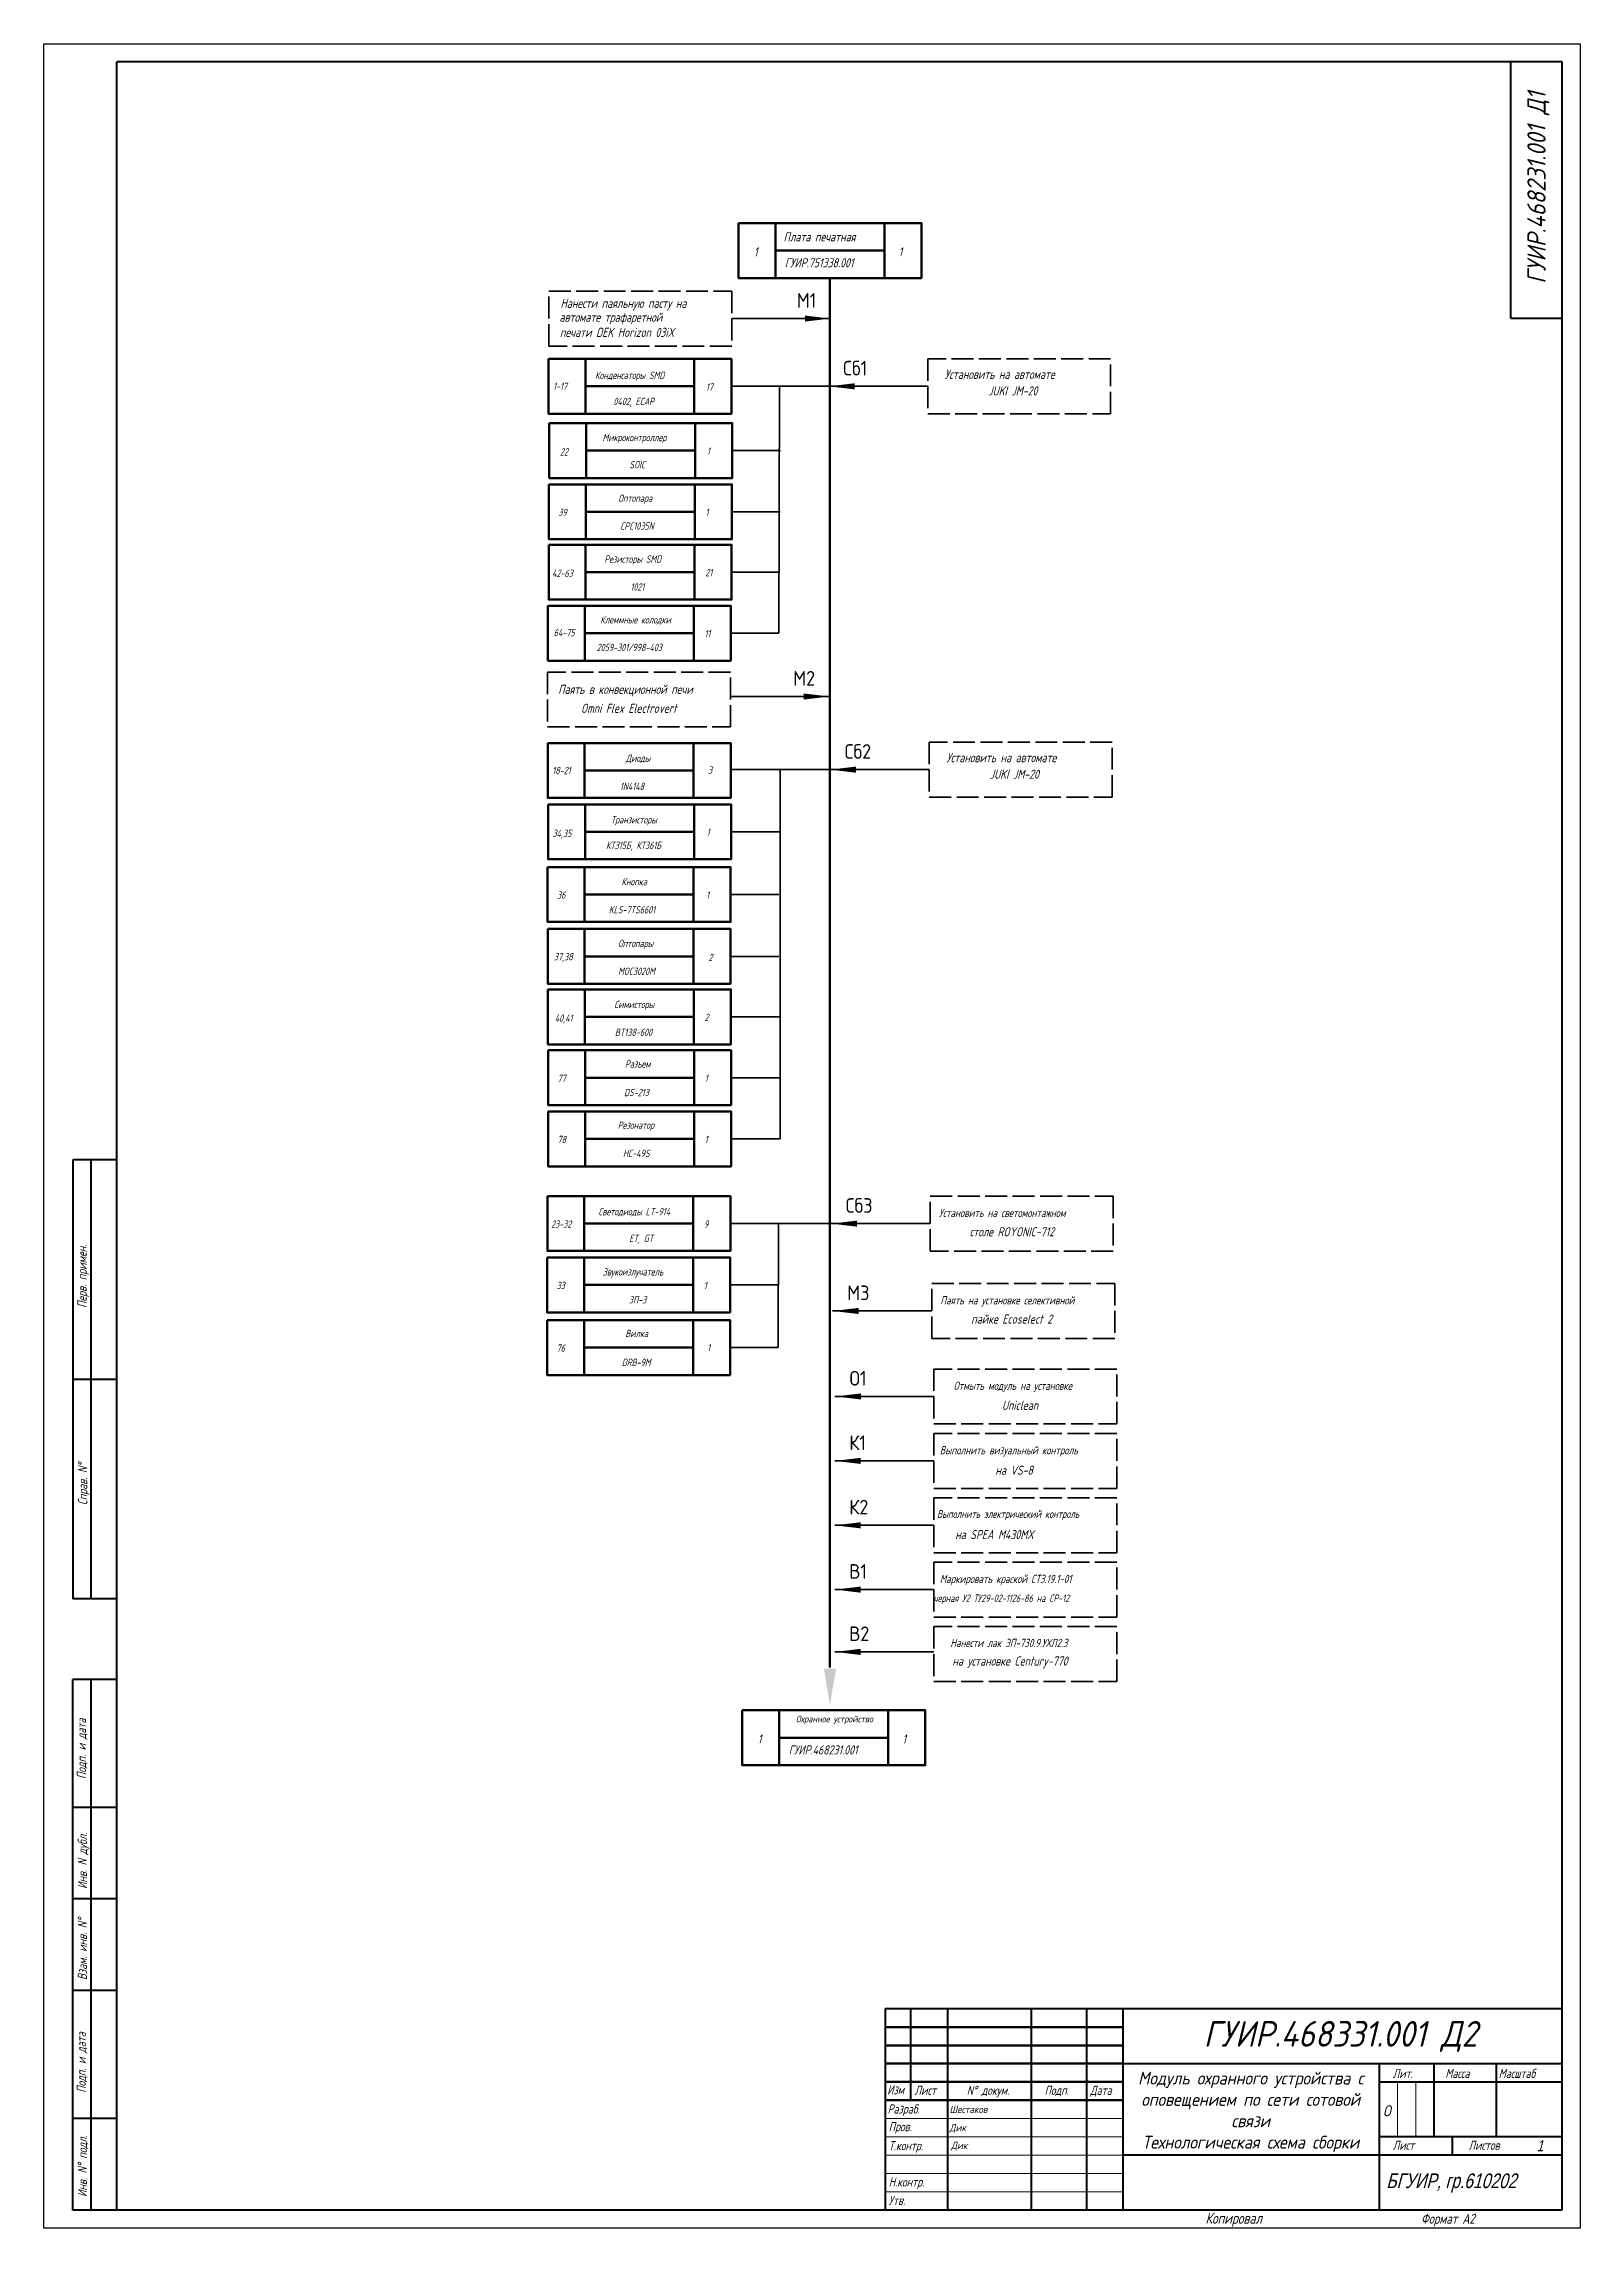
# Model space of a CAD drawing. Header units: millimetres. Extents: x 1142 to 3824, y -37 to 1280.
# Drawn here: x 3404 to 3824, y -37 to 560 of the extents above; entities that cross this region are included whole.
import ezdxf

# ---------------------------------------------------------------- set-up
doc = ezdxf.new("R2010")
doc.units = ezdxf.units.MM
doc.header["$LTSCALE"] = 0.5
doc.linetypes.add('ACAD_ISO02W100', pattern=[15, 12, -3])
doc.linetypes.add('осевая2', pattern=[28.575, 19.05, -3.175, 3.175, -3.175])
doc.layers.get('0').update_dxf_attribs({"lineweight": 60})
for name, color, linetype in [('1-оси', 1, 'осевая2'), ('KONTUR', 7, 'Continuous'), ('TopOverlay', 2, 'Continuous')]:
    doc.layers.add(name, color=color, linetype=linetype)
for name, color, linetype, lineweight in [('Основная', 7, 'Continuous', 40), ('текст', 7, 'Continuous', 30), ('тонкая', 7, 'Continuous', 20)]:
    doc.layers.add(name, color=color, linetype=linetype, lineweight=lineweight)
doc.styles.add('ESKD', font='standarteskd.shx', dxfattribs={"width": 0.8, "oblique": 15})
doc.styles.get("Standard").update_dxf_attribs({"font": 'isocpeui.ttf', "width": 0.9})
doc.styles.add('стиль рамки', font='romans.shx', dxfattribs={"width": 0.75, "oblique": 15, "height": 3.5})

msp = doc.modelspace()

# ---------------------------------------------------------------- texts
at = {"lineweight": 60, "insert": (3809.52, 460.64), "char_height": 5, "attachment_point": 1, "rotation": 90}
msp.add_mtext_dynamic_manual_height_columns('\\pxqc;ГУИР.468231.001 Д1', width=120, gutter_width=20, heights=[0], dxfattribs=at)
at = {"lineweight": 60}
for s, width, insert, char_height, attachment_point in [('\\A1;{\\fISOCPEUR|b0|i0|c204|p34;М1}', 8.5864, (3615.19, 491.85), 4, 3), ('\\A1;{\\fISOCPEUR|b0|i0|c204|p34;Сб1}', 8.5864, (3622.51, 473.34), 4, 1), ('\\A1;{\\fISOCPEUR|b0|i0|c204|p34;М2}', 8.5864, (3614.86, 388.57), 4, 3), ('\\A1;{\\fISOCPEUR|b0|i0|c204|p34;Сб2}', 8.5864, (3622.93, 368.58), 4, 1), ('\\A1;{\\fISOCPEUR|b0|i0|c204|p34;Сб3}', 8.5864, (3623.22, 244.52), 4, 1), ('\\A1;{\\fISOCPEUR|b0|i0|c204|p34;М3}', 8.5864, (3623.63, 220.65), 4, 1), ('\\A1;{\\fISOCPEUR|b0|i0|c204|p34;О1}', 8.5864, (3624.27, 197.29), 4, 1), ('\\A1;{\\fISOCPEUR|b0|i0|c204|p34;К1}', 8.5864, (3624.19, 179.68), 4, 1), ('\\A1;{\\fISOCPEUR|b0|i0|c204|p34;К2}', 8.5864, (3624.19, 162.07), 4, 1), ('\\A1;{\\fISOCPEUR|b0|i0|c204|p34;В1}', 8.5864, (3624.19, 144.51), 4, 1), ('\\A1;{\\fISOCPEUR|b0|i0|c204|p34;В2}', 8.5864, (3624.19, 127.48), 4, 1), ('\\pxqc;ГУИР.468331.001 Д2', 120, (3698.45, 19.64), 7, 1), ('\\pxqc;Модуль охранного устройства с оповещением по сети сотовой связи \\PТехнологическая схема сборки', 70.767, (3698.53, 5.79), 3.5, 1), ('Шестаков', 23, (3651.61, -3.49), 2, 1), ('{\\fISOCPEUR|b0|i1|c204|p34;О}', 4.9876, (3770.08, -3.39), 3, 1), ('Дик', 23, (3651.61, -8.49), 2, 1), ('Дик', 23, (3652.01, -13.35), 2, 1)]:
    msp.add_mtext_dynamic_manual_height_columns(s, width=width, gutter_width=20, heights=[0], dxfattribs=dict(at, insert=insert, char_height=char_height, attachment_point=attachment_point))
at = {"color": 0, "insert": (3812.08, -12.94), "char_height": 3, "attachment_point": 1, "style": 'ESKD'}
msp.add_mtext_dynamic_manual_height_columns('1', width=0.6173, gutter_width=50, heights=[0], dxfattribs=at)
at = {"layer": '1-оси', "color": 0, "insert": (3770.96, -22.02), "char_height": 4, "attachment_point": 1, "style": 'ESKD'}
msp.add_mtext_dynamic_manual_height_columns('БГУИР, гр.610202', width=48.5954, gutter_width=50, heights=[0], dxfattribs=at)
at = {"layer": 'TopOverlay', "color": 0, "lineweight": 13, "insert": (3605.51, 103.08), "char_height": 1.8, "width": 29.2587, "attachment_point": 1}
msp.add_mtext('\\pxqc;Охранное устройство', dxfattribs=at)
at = {"layer": 'текст', "style": 'стиль рамки', "oblique": 15, "width": 0.75}
for s, height, p in [('Плата печатная', 2.5, (3606.23, 505.97)), ('1', 2.5, (3598.14, 501.86)), ('1', 2.5, (3637.66, 501.86)), ('ГУИР.751338.001', 2.5, (3606.57, 498.88)), ('Нанести паяльную пасту на', 2.5, (3545.26, 487.81)), ('автомате трафаретной ', 2.5, (3544.98, 484.01)), ('печати DEK Horizon 03iX', 2.5, (3545.1, 479.86)), ('1-17', 2, (3543.23, 465.38)), ('Конденсаторы SMD', 2, (3554.7, 468.39)), ('17', 2, (3584.99, 465.18)), ('Установить на автомате', 2.5, (3650.32, 468.4)), ('JUKI JM-20', 2.5, (3662.14, 463.86)), ('0402, ECAP', 2, (3559.71, 461.23)), ('22', 2, (3545.1, 447.46)), ('Микроконтроллер', 2, (3556.74, 451.37)), ('1', 2, (3585.27, 447.66)), ('SOIC', 2, (3564.09, 443.96)), ('Оптопара', 2, (3561.07, 434.81)), ('39', 2, (3544.64, 430.92)), ('1', 2, (3584.9, 430.95)), ('CPC1035N', 2, (3561.57, 427.19)), ('Резисторы SMD', 2, (3557.23, 418.16)), ('42-63', 2, (3542.95, 414.27)), ('1021', 2, (3564.37, 410.54)), ('21', 2, (3584.85, 414.46)), ('64-75', 2, (3543.38, 398.08)), ('Клеммные колодки', 2, (3556.13, 401.57)), ('2059-301/998-403', 2, (3555.13, 394.01)), ('11', 2, (3584.61, 397.76)), ('Паять в конвекционной печи', 2.5, (3544.63, 382.32)), ('Omni Flex Electrovert', 2.5, (3550.85, 377.12)), ('Диоды', 2, (3563.1, 363.72)), ('Установить на автомате', 2.5, (3650.74, 363.64)), ('18-21', 2, (3543.01, 360.37)), ('3', 2, (3585.6, 360.48)), ('JUKI JM-20', 2.5, (3662.56, 359.11)), ('1N4148', 2, (3561.5, 356.04)), ('Транзисторы', 2, (3559.03, 346.91)), ('34,35', 2, (3543.06, 343.19)), ('КТ315Б, КТ361Б', 2, (3557.69, 339.94)), ('1', 2, (3585.21, 343.49)), ('Кнопка', 2, (3561.93, 330)), ('1', 2, (3585.07, 326.36)), ('36', 2, (3544.3, 326.34)), ('KLS-7TS6601', 2, (3558.46, 322.33)), ('37,38', 2, (3543.46, 309.52)), ('Оптопары', 2, (3561.01, 313.15)), ('2', 2, (3585.7, 309.29)), ('MOC3020M', 2, (3560.99, 305.53)), ('40,41', 2, (3543.69, 292.72)), ('Симисторы', 2, (3559.95, 296.44)), ('2', 2, (3584.63, 292.92)), ('BT138-600', 2, (3560.1, 288.82)), ('Разъем', 2, (3562.86, 280.19)), ('77', 2, (3544.44, 276.28)), ('1', 2, (3584.69, 276.31)), ('DS-213', 2, (3562.63, 272.38)), ('Резонатор', 2, (3560.89, 263.46)), ('78', 2, (3544.43, 259.55)), ('HC-49S', 2, (3562.32, 255.75)), ('1', 2, (3584.69, 259.58)), ('Светодиоды LT-914', 2, (3555.62, 239.83)), ('Установить на светомонтажном', 2.25, (3648.68, 239.35)), ('23-32', 2, (3542.68, 236.42)), ('ET, GT', 2, (3564.02, 232.52)), ('9', 2, (3584.49, 236.45)), ('столе ROYONIC-712', 2.5, (3657.1, 234.08)), ('33', 2, (3544.17, 219.65)), ('Звукоизлучатель', 2, (3556.8, 223.37)), ('1', 2, (3584.42, 219.67)), ('ЗП-3', 2, (3563.95, 215.75)), ('Паять на установке селективной', 2.25, (3649.08, 215.48)), ('пайке Ecoselect 2', 2.5, (3657.5, 210.22)), ('76', 2, (3544.17, 202.53)), ('Вилка', 2, (3562.96, 206.53)), ('1', 2, (3585.36, 202.65)), ('DRB-9M', 2, (3561.99, 198.63)), ('Отмыть модуль на установке', 2.25, (3652.71, 192.12)), ('Uniclean', 2.5, (3665.92, 186.65)), ('Выполнить визуальный контроль', 2.25, (3648.93, 174.51)), ('на VS-8', 2.5, (3664.12, 168.92)), ('Выполнить электрический контроль', 2.1375, (3648.16, 157.13)), ('на SPEA M430MX', 2.5, (3653.14, 151.33)), ('Маркировать краской СТ3.19.1-01 ', 2.25, (3648.93, 139.34)), ('черная У2 ТУ29-02-1126-86 на CP-12', 2.025, (3647.22, 134.18)), ('Нанести лак ЭП-730.9.УХЛ2.3', 2.25, (3651.79, 121.84)), ('на установке Century-770', 2.5, (3652.37, 116.77)), ('1', 2.5, (3599.19, 95.46)), ('1', 2.5, (3638.71, 95.46)), ('ГУИР.468231.001', 2.5, (3607.62, 92.48)), ('Лит.', 2.5, (3772.72, 4.07)), ('Масса', 2.5, (3787.09, 4.07)), ('Масштаб', 2.5, (3801.68, 4.07)), ('Изм', 2.5, (3634.55, -0.39)), ('Лист', 2.5, (3642.02, -0.54)), ('N%%d докум. ', 2.5, (3656.3, -0.54)), ('Подп.', 2.5, (3677.56, -0.54)), ('Дата', 2.5, (3690.01, -0.54)), ('Разраб.', 2.5, (3634.66, -5.64)), ('Пров.', 2.5, (3634.96, -10.47)), ('Т.контр.', 2.5, (3634.96, -15.67)), ('Лист', 2.5, (3772.72, -15.55)), ('Листов', 2.5, (3793.44, -15.55)), ('Н.контр.', 2.5, (3634.96, -25.59)), ('Утв.', 2.5, (3634.96, -30.61)), ('Копировал', 3, (3721.54, -35.75)), ('Формат А2', 2.75, (3780.46, -35.75))]:
    msp.add_text(s, height=height, dxfattribs=at).set_placement(p)
for s, p in [('Перв. примен.', (3415.75, 214.51)), ('Справ. N%%d', (3415.91, 160.63)), ('Подп. и дата', (3415.57, 85.77)), ('Инв. N дубл.', (3415.82, 55.75)), ('Взам. инв. N%%d', (3415.82, 30.82)), ('Подп. и дата', (3415.52, 0.03)), ('Инв. N%%d подл.', (3415.82, -28.43))]:
    msp.add_text(s, height=2.5, rotation=90, dxfattribs=at).set_placement(p)

# ---------------------------------------------------------------- linework, layer by layer
for p, q in [((3604, 495.96), (3604, 510.96)), ((3633.78, 495.96), (3633.78, 510.96)), ((3604, 503.46), (3633.78, 503.46)), ((3593.91, 495.96), (3604, 495.96)), ((3618.91, 495.96), (3618.91, 116.28)), ((3552.05, 458.87), (3552.05, 473.87)), ((3581.83, 458.87), (3581.83, 473.87)), ((3552.05, 466.37), (3581.83, 466.37)), ((3552.27, 441.3), (3552.27, 456.3)), ((3582.05, 441.3), (3582.05, 456.3)), ((3552.27, 448.8), (3582.05, 448.8)), ((3552.18, 424.58), (3552.18, 439.58)), ((3581.96, 424.58), (3581.96, 439.58)), ((3552.18, 432.08), (3581.96, 432.08)), ((3552.13, 408.09), (3552.13, 423.09)), ((3581.91, 408.09), (3581.91, 423.09)), ((3552.13, 415.59), (3581.91, 415.59)), ((3551.89, 391.39), (3551.89, 406.39)), ((3581.68, 391.39), (3581.68, 406.39)), ((3551.89, 398.89), (3581.68, 398.89)), ((3551.86, 353.89), (3551.86, 368.89)), ((3581.65, 353.89), (3581.65, 368.89)), ((3551.86, 361.39), (3581.65, 361.39)), ((3551.97, 337.12), (3551.97, 352.12)), ((3581.76, 337.12), (3581.76, 352.12)), ((3551.97, 344.62), (3581.76, 344.62)), ((3551.83, 319.99), (3551.83, 334.99)), ((3581.62, 319.99), (3581.62, 334.99)), ((3551.83, 327.49), (3581.62, 327.49)), ((3551.85, 303.09), (3551.85, 318.09)), ((3581.64, 303.09), (3581.64, 318.09)), ((3551.85, 310.59), (3581.64, 310.59)), ((3551.91, 286.55), (3551.91, 301.55)), ((3581.7, 286.55), (3581.7, 301.55)), ((3551.91, 294.05), (3581.7, 294.05)), ((3551.97, 269.94), (3551.97, 284.94)), ((3581.76, 269.94), (3581.76, 284.94)), ((3551.97, 277.44), (3581.76, 277.44)), ((3551.97, 253.21), (3551.97, 268.21)), ((3581.75, 253.21), (3581.75, 268.21)), ((3551.97, 260.71), (3581.75, 260.71)), ((3551.77, 230.08), (3551.77, 245.08)), ((3581.56, 230.08), (3581.56, 245.08)), ((3551.77, 237.58), (3581.56, 237.58)), ((3551.7, 213.3), (3551.7, 228.3)), ((3581.49, 213.3), (3581.49, 228.3)), ((3551.7, 220.8), (3581.49, 220.8)), ((3551.7, 196.18), (3551.7, 211.18)), ((3581.49, 196.18), (3581.49, 211.18)), ((3551.7, 203.68), (3581.49, 203.68)), ((3605.04, 89.56), (3605.04, 104.56)), ((3634.83, 89.56), (3634.83, 104.56)), ((3605.04, 97.06), (3634.83, 97.06)), ((3594.95, 89.56), (3605.04, 89.56)), ((3699, 18), (3634, 18)), ((3699, 13), (3634, 13)), ((3699, 8), (3634, 8)), ((3769, -32), (3769, -32))]:
    msp.add_line(p, q)
at = {"lineweight": 35}
for p, q in [((3592.07, 484.88), (3618.91, 484.88)), ((3591.96, 466.37), (3618.79, 466.37)), ((3604.98, 398.89), (3605.14, 466.37)), ((3645.63, 466.37), (3618.52, 466.37)), ((3592.18, 448.8), (3605.36, 448.8)), ((3605.81, 448.63), (3605.81, 448.63)), ((3592.09, 432.08), (3605.27, 432.08)), ((3592.04, 415.59), (3605.22, 415.59)), ((3591.8, 398.89), (3604.98, 398.89)), ((3591.74, 381.6), (3618.77, 381.6)), ((3591.77, 361.66), (3618.83, 361.66)), ((3605.26, 260.65), (3605.26, 361.82)), ((3646.05, 361.62), (3618.94, 361.62)), ((3591.88, 344.62), (3605.06, 344.62)), ((3591.74, 327.49), (3604.92, 327.49)), ((3591.76, 310.59), (3604.94, 310.59)), ((3591.82, 294.05), (3605, 294.05)), ((3591.88, 277.44), (3605.06, 277.44)), ((3591.88, 260.71), (3605.06, 260.71)), ((3591.68, 237.58), (3619.37, 237.58)), ((3604.79, 203.68), (3604.86, 237.58)), ((3646.34, 237.55), (3619.24, 237.55)), ((3591.61, 220.8), (3604.79, 220.8)), ((3646.75, 213.69), (3619.64, 213.69)), ((3591.61, 203.68), (3604.79, 203.68)), ((3647.39, 190.32), (3620.28, 190.32)), ((3647.31, 172.71), (3620.2, 172.71)), ((3647.31, 155.11), (3620.2, 155.11)), ((3647.31, 137.54), (3620.2, 137.54)), ((3647.31, 120.52), (3620.2, 120.52))]:
    msp.add_line(p, q, dxfattribs=at)
at = {"lineweight": 50}
for p, q in [((3699, 3), (3634, 3)), ((3699, -2), (3634, -2))]:
    msp.add_line(p, q, dxfattribs=at)
for points in [[(3593.91, 510.96), (3643.91, 510.96), (3643.91, 495.96), (3593.91, 495.96)], [(3541.96, 473.87), (3591.96, 473.87), (3591.96, 458.87), (3541.96, 458.87)], [(3542.18, 456.3), (3592.18, 456.3), (3592.18, 441.3), (3542.18, 441.3)], [(3542.09, 439.58), (3592.09, 439.58), (3592.09, 424.58), (3542.09, 424.58)], [(3542.04, 423.09), (3592.04, 423.09), (3592.04, 408.09), (3542.04, 408.09)], [(3541.8, 406.39), (3591.8, 406.39), (3591.8, 391.39), (3541.8, 391.39)], [(3541.77, 368.89), (3591.77, 368.89), (3591.77, 353.89), (3541.77, 353.89)], [(3541.88, 352.12), (3591.88, 352.12), (3591.88, 337.12), (3541.88, 337.12)], [(3541.74, 334.99), (3591.74, 334.99), (3591.74, 319.99), (3541.74, 319.99)], [(3541.76, 318.09), (3591.76, 318.09), (3591.76, 303.09), (3541.76, 303.09)], [(3541.82, 301.55), (3591.82, 301.55), (3591.82, 286.55), (3541.82, 286.55)], [(3541.88, 284.94), (3591.88, 284.94), (3591.88, 269.94), (3541.88, 269.94)], [(3541.88, 268.21), (3591.88, 268.21), (3591.88, 253.21), (3541.88, 253.21)], [(3541.68, 245.08), (3591.68, 245.08), (3591.68, 230.08), (3541.68, 230.08)], [(3541.61, 228.3), (3591.61, 228.3), (3591.61, 213.3), (3541.61, 213.3)], [(3541.61, 211.18), (3591.61, 211.18), (3591.61, 196.18), (3541.61, 196.18)], [(3594.95, 104.56), (3644.95, 104.56), (3644.95, 89.56), (3594.95, 89.56)]]:
    msp.add_lwpolyline(points, close=True)
at = {"linetype": 'ACAD_ISO02W100', "lineweight": 35}
for points in [[(3542.07, 492.38), (3592.07, 492.38), (3592.07, 477.38), (3542.07, 477.38)], [(3695.63, 473.87), (3645.63, 473.87), (3645.63, 458.87), (3695.63, 458.87)], [(3591.74, 388.27), (3541.74, 388.27), (3541.74, 373.27), (3591.74, 373.27)], [(3696.05, 369.12), (3646.05, 369.12), (3646.05, 354.12), (3696.05, 354.12)], [(3646.34, 245.05), (3696.34, 245.05), (3696.34, 230.05), (3646.34, 230.05)], [(3646.75, 221.19), (3696.75, 221.19), (3696.75, 206.19), (3646.75, 206.19)], [(3697.31, 197.82), (3647.31, 197.82), (3647.31, 182.82), (3697.31, 182.82)], [(3697.31, 180.21), (3647.31, 180.21), (3647.31, 165.21), (3697.31, 165.21)], [(3697.31, 162.61), (3647.31, 162.61), (3647.31, 147.61), (3697.31, 147.61)], [(3697.31, 145.04), (3647.31, 145.04), (3647.31, 130.04), (3697.31, 130.04)], [(3697.31, 127.43), (3647.31, 127.43), (3647.31, 112.43), (3697.31, 112.43)]]:
    msp.add_lwpolyline(points, close=True, dxfattribs=at)
at = {"lineweight": 60}
for points in [[(3612.07, 485.71), (3612.07, 484.05), (3618.91, 484.88)], [(3625.63, 467.2), (3625.63, 465.54), (3618.52, 466.37)], [(3611.74, 382.43), (3611.74, 380.77), (3618.77, 381.6)], [(3626.05, 362.45), (3626.05, 360.78), (3618.94, 361.62)], [(3626.34, 238.38), (3626.34, 236.72), (3619.24, 237.55)], [(3626.75, 214.52), (3626.75, 212.85), (3619.64, 213.69)], [(3627.39, 191.16), (3627.39, 189.49), (3620.28, 190.32)], [(3627.31, 173.55), (3627.31, 171.88), (3620.2, 172.71)], [(3627.31, 155.94), (3627.31, 154.27), (3620.2, 155.11)], [(3627.31, 138.38), (3627.31, 136.71), (3620.2, 137.54)], [(3627.31, 121.35), (3627.31, 119.68), (3620.2, 120.52)], [(3617.25, 115.98), (3620.58, 115.98), (3618.91, 105.98)]]:
    msp.add_solid(points, dxfattribs=at)
at = {"layer": 'KONTUR'}
for p, q in [((3404, -37), (3404, 560)), ((3404, 560), (3824, 560)), ((3824, 560), (3824, -37)), ((3824, -37), (3404, -37))]:
    msp.add_line(p, q, dxfattribs=at)
at = {"layer": 'TopOverlay', "color": 0, "lineweight": 13}
msp.add_line((3604.95, 361.66), (3618.91, 361.66), dxfattribs=at)
at = {"layer": 'Основная'}
for p, q in [((3424, 8), (3424, 555)), ((3819, 555), (3424, 555)), ((3805, 485), (3805, 555)), ((3819, -32), (3819, 555)), ((3805, 485), (3819, 485)), ((3412, 255), (3412, 135)), ((3424, 255), (3412, 255)), ((3417, 135), (3417, 255)), ((3424, 195), (3412, 195)), ((3424, 135), (3412, 135)), ((3412, -32), (3412, 113)), ((3424, 113), (3412, 113)), ((3417, -32), (3417, 113)), ((3424, 78), (3412, 78)), ((3424, 53), (3412, 53)), ((3424, 28), (3412, 28)), ((3634, 23), (3634, -32)), ((3819, 23), (3634, 23)), ((3641, -2), (3641, 23)), ((3651, 23), (3651, -32)), ((3674, -32), (3674, 23)), ((3689, 23), (3689, -32)), ((3699, 23), (3699, -32)), ((3424, -32), (3424, 8)), ((3699, 8), (3819, 8)), ((3769, 8), (3769, -32)), ((3784, 8), (3784, -12)), ((3801, 8), (3801, -12)), ((3769, 3), (3819, 3)), ((3424, -7), (3412, -7)), ((3819, -17), (3699, -17)), ((3819, -12), (3769, -12)), ((3789, -12), (3789, -17)), ((3819, -32), (3412, -32))]:
    msp.add_line(p, q, dxfattribs=at)
at = {"layer": 'тонкая'}
for p, q in [((3773.99, 2.79), (3773.99, -12)), ((3779.07, 2.79), (3779.07, -12)), ((3634, -7), (3699, -7)), ((3699, -12), (3634, -12)), ((3699, -17), (3634, -17))]:
    msp.add_line(p, q, dxfattribs=at)
for points in [[(3634, -22), (3699, -22)], [(3634, -27), (3699, -27)]]:
    msp.add_lwpolyline(points, dxfattribs=at)

msp.set_redraw_order([(e.dxf.handle, doc.entitydb.next_handle()) for e in msp.query("TEXT MTEXT ATTDEF DIMENSION ARC_DIMENSION")])  # texts and dimensions are drawn at this point

doc.saveas('drawing.dxf')
